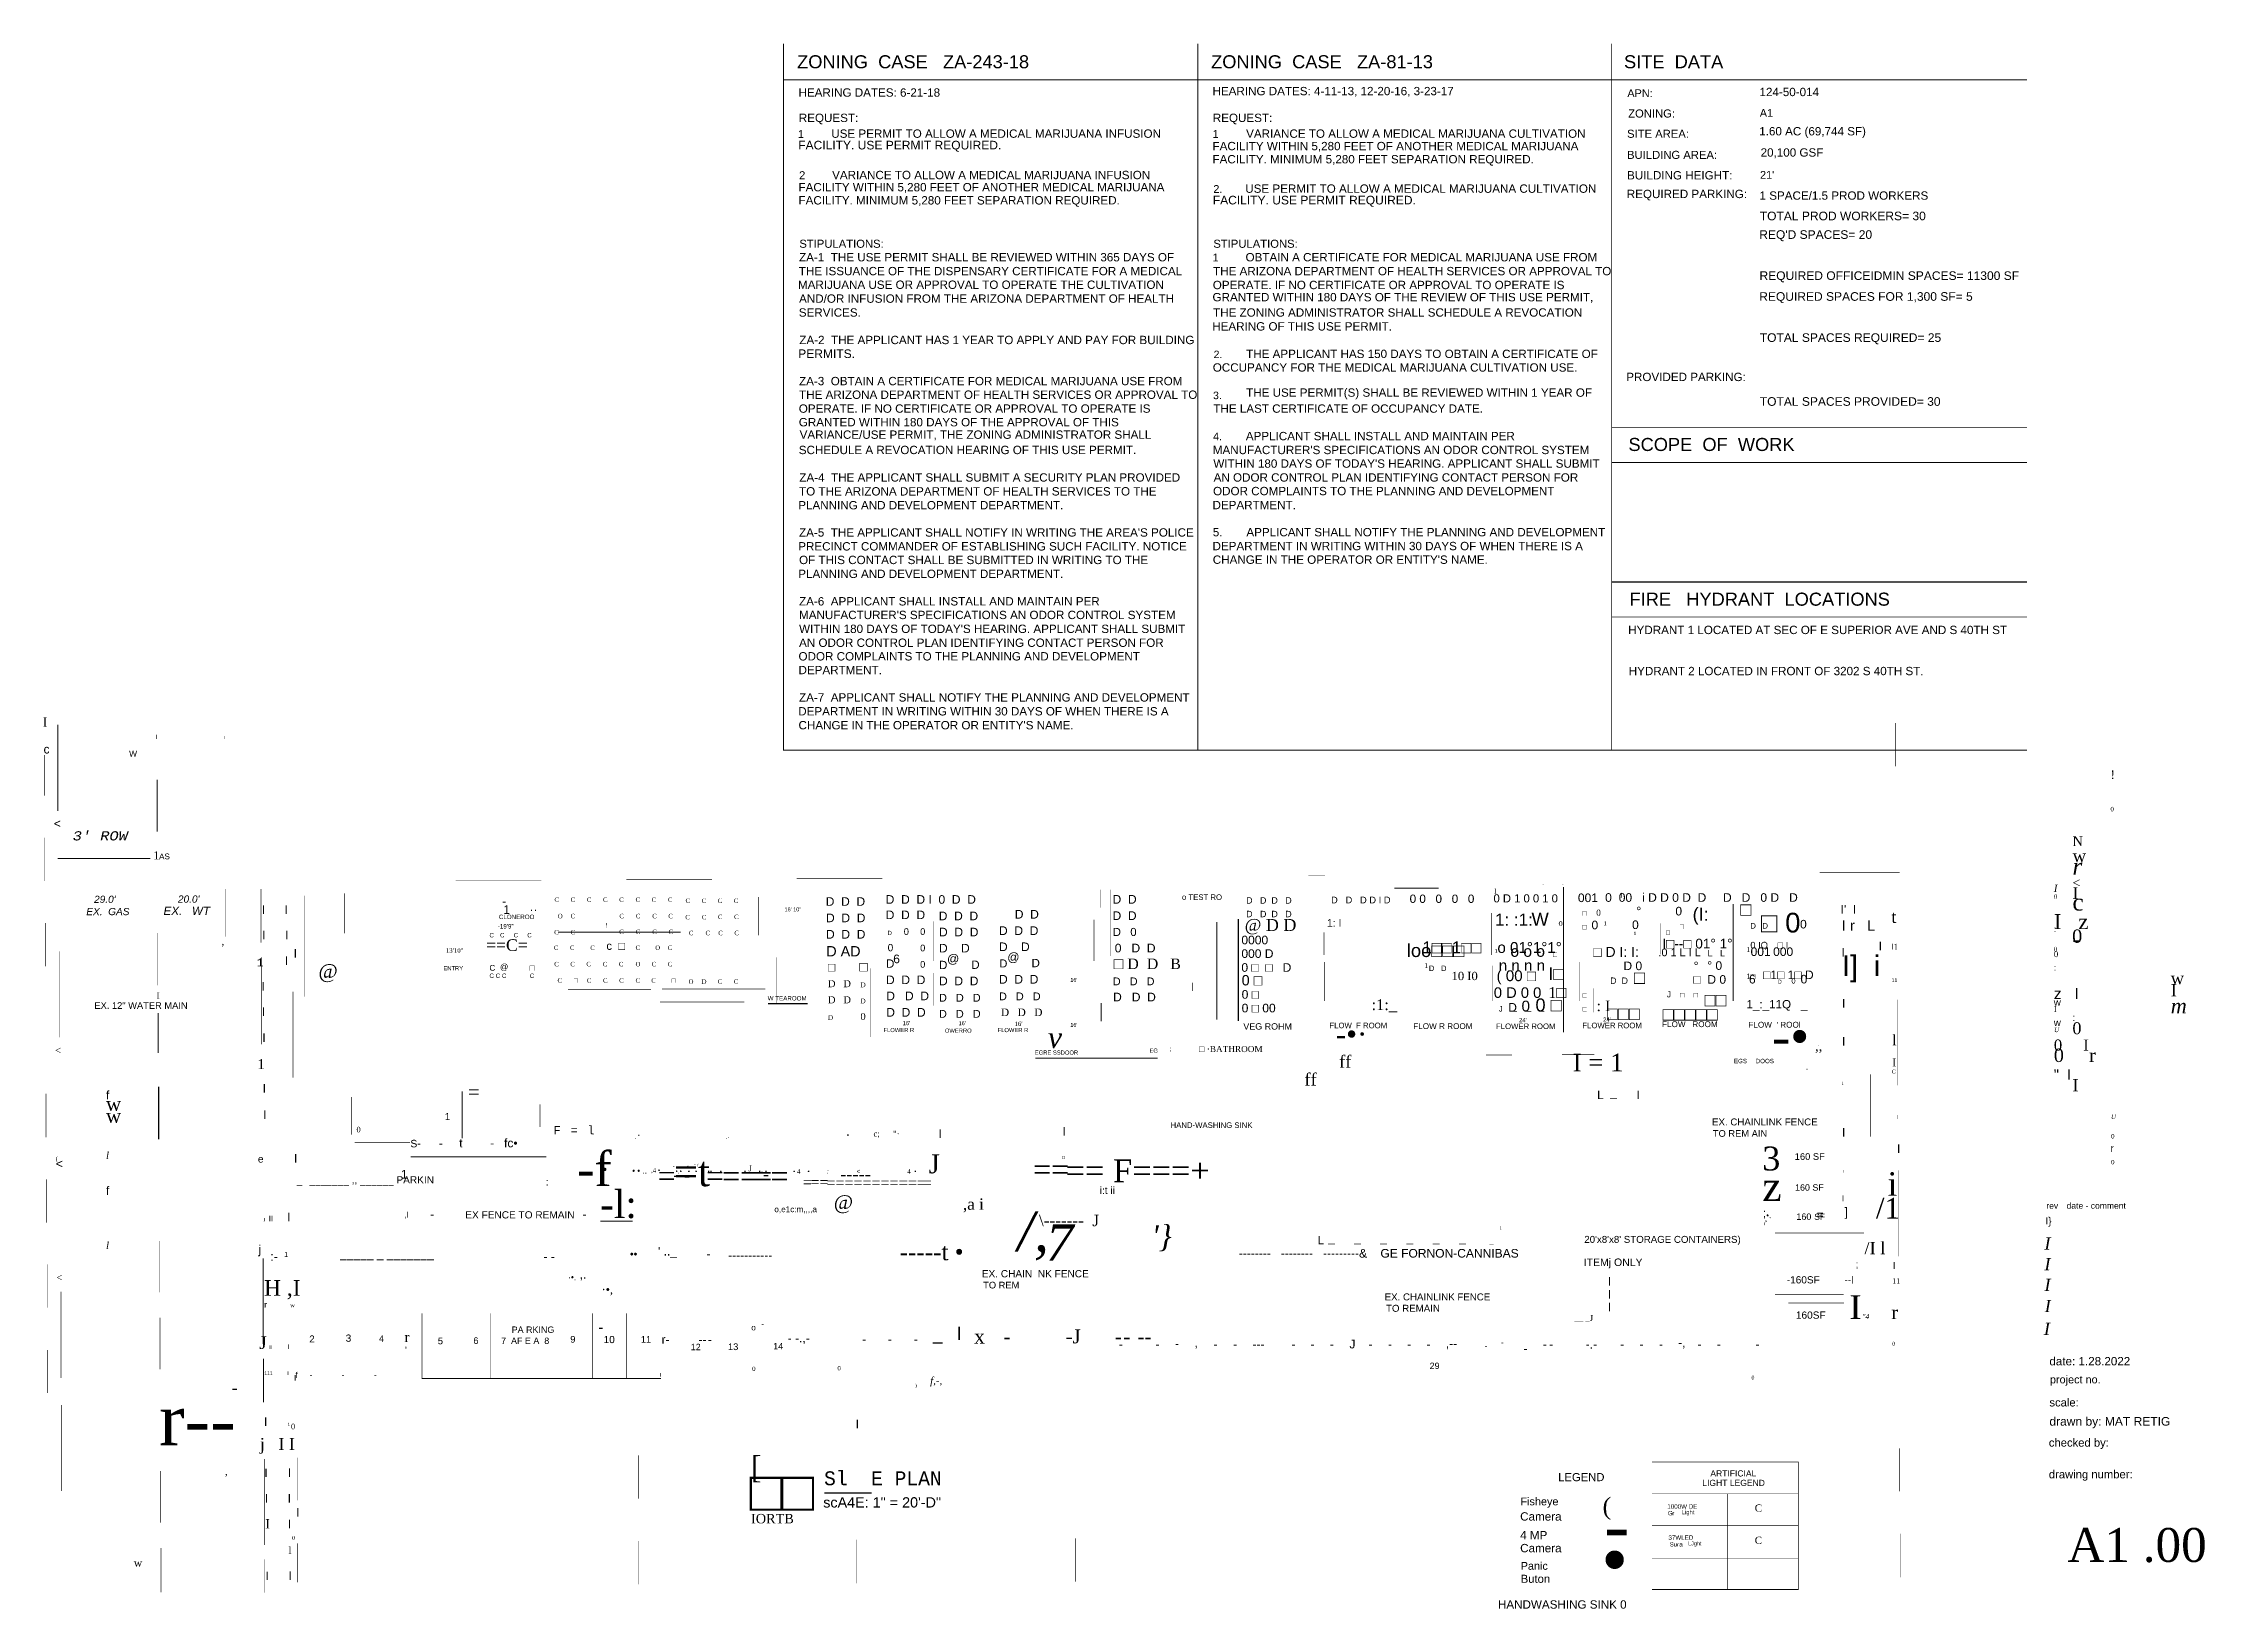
# Model space of a CAD drawing. Header units: millimetres. Extents: x 89 to 868, y 26 to 589.
import ezdxf

# ---------------------------------------------------------------- set-up
doc = ezdxf.new("R2010")
doc.units = ezdxf.units.MM
doc.layers.add('P', color=7, linetype='Continuous')
doc.layers.add('T', color=7, linetype='Continuous')

msp = doc.modelspace()

# ---------------------------------------------------------------- texts
at = {"layer": 'T', "attachment_point": 7}
for s, insert, char_height in [('{\\fArial|b0|i0|c0|p18;ZONING  CASE   ZA-243-18}', (360.7, 580.4), 4.7), ('{\\fArial|b0|i0|c0|p18;ZONING  CASE   ZA-81-13}', (509.8, 580.4), 4.7), ('{\\fArial|b0|i0|c0|p18;SITE  DATA}', (658.5, 580.4), 4.7), ('{\\fArial|b0|i0|c0|p18;HEARING DATES: 6-21-18}', (361.2, 570.2), 3), ('{\\fArial|b0|i0|c0|p18;HEARING DATES: 4-11-13, 12-20-16, 3-23-17}', (510.3, 570.2), 3), ('{\\fArial|b0|i0|c0|p18;APN:}', (659.7, 570.1), 2.8), ('{\\fArial|b0|i0|c0|p18;124-50-014}', (707.3, 570.4), 3), ('{\\fArial|b0|i0|c0|p18;REQUEST:}', (361.3, 560.3), 3), ('{\\fArial|b0|i0|c0|p18;REQUEST:}', (510.4, 560.3), 3), ('{\\fArial|b0|i0|c0|p18;ZONING:}', (660, 562.7), 2.9), ('{\\fArial|b0|i0|c0|p18;A1}', (707.4, 563), 2.8), ('{\\fArial|b0|i0|c0|p18;1}', (361, 555.4), 2.8), ('{\\fArial|b0|i0|c0|p18;FACILITY. USE PERMIT REQUIRED.}', (361.1, 550.4), 3.1), ('{\\fArial|b0|i0|c0|p18;USE PERMIT TO ALLOW A MEDICAL MARIJUANA INFUSION}', (373, 555.4), 3), ('{\\fArial|b0|i0|c0|p18;1}', (510.3, 555.4), 2.8), ('{\\fArial|b0|i0|c0|p18;FACILITY WITHIN 5,280 FEET OF ANOTHER MEDICAL MARIJUANA}', (510.3, 550.4), 3), ('{\\fArial|b0|i0|c0|p18;VARIANCE TO ALLOW A MEDICAL MARIJUANA CULTIVATION}', (522.4, 555.4), 3), ('{\\fArial|b0|i0|c0|p18;SITE AREA:}', (659.6, 555.4), 2.9), ('{\\fArial|b0|i0|c0|p18;1.60 AC (69,744 SF)}', (707.2, 555.4), 3), ('{\\fArial|b0|i0|c0|p18;FACILITY. MINIMUM 5,280 FEET SEPARATION REQUIRED.}', (510.3, 545.4), 3), ('{\\fArial|b0|i0|c0|p18;BUILDING AREA:}', (659.6, 547.8), 2.9), ('{\\fArial|b0|i0|c0|p18;20,100 GSF}', (707.7, 548.1), 3), ('{\\fArial|b0|i0|c0|p18;FACILITY WITHIN 5,280 FEET OF ANOTHER MEDICAL MARIJUANA}', (361.2, 535.6), 3), ('{\\fArial|b0|i0|c0|p18;2}', (361.4, 540.5), 2.9), ('{\\fArial|b0|i0|c0|p18;VARIANCE TO ALLOW A MEDICAL MARIJUANA INFUSION}', (373.3, 540.5), 3), ('{\\fArial|b0|i0|c0|p18;2.}', (510.6, 535.6), 2.8), ('{\\fArial|b0|i0|c0|p18;USE PERMIT TO ALLOW A MEDICAL MARIJUANA CULTIVATION}', (522.1, 535.6), 3), ('{\\fArial|b0|i0|c0|p18;BUILDING HEIGHT:}', (659.6, 540.4), 3), ("{\\fArial|b0|i0|c0|p18;21'}", (707.5, 540.7), 2.8), ('{\\fArial|b0|i0|c0|p18;FACILITY. MINIMUM 5,280 FEET SEPARATION REQUIRED.}', (361.2, 530.6), 3), ('{\\fArial|b0|i0|c0|p18;FACILITY. USE PERMIT REQUIRED.}', (510.4, 530.6), 3.1), ('{\\fArial|b0|i0|c0|p18;REQUIRED PARKING:}', (659.5, 532.9), 3), ('{\\fArial|b0|i0|c0|p18;1 SPACE/1.5 PROD WORKERS}', (707.3, 533.1), 3), ('{\\fArial|b0|i0|c0|p18;TOTAL PROD WORKERS= 30}', (707.4, 525.7), 3.1), ("{\\fArial|b0|i0|c0|p18;REQ'D SPACES= 20}", (707.2, 518.2), 3.1), ('{\\fArial|b0|i0|c0|p18;ZA-1  THE USE PERMIT SHALL BE REVIEWED WITHIN 365 DAYS OF}', (361.4, 510.9), 3), ('{\\fArial|b0|i0|c0|p18;STIPULATIONS:}', (361.5, 515.8), 2.9), ('{\\fArial|b0|i0|c0|p18;STIPULATIONS:}', (510.6, 515.8), 2.9), ('{\\fArial|b0|i0|c0|p18;OBTAIN A CERTIFICATE FOR MEDICAL MARIJUANA USE FROM}', (522.2, 510.9), 3), ('{\\fArial|b0|i0|c0|p18;THE ISSUANCE OF THE DISPENSARY CERTIFICATE FOR A MEDICAL}', (361.3, 505.9), 3), ('{\\fArial|b0|i0|c0|p18;THE ARIZONA DEPARTMENT OF HEALTH SERVICES OR APPROVAL TO}', (510.5, 505.9), 3), ('{\\fArial|b0|i0|c0|p18;1}', (510.3, 510.9), 2.8), ('{\\fArial|b0|i0|c0|p18;REQUIRED OFFICEIDMIN SPACES= 11300 SF}', (707.3, 503.4), 3.1), ('{\\fArial|b0|i0|c0|p18;MARIJUANA USE OR APPROVAL TO OPERATE THE CULTIVATION}', (361, 501), 3), ('{\\fArial|b0|i0|c0|p18;AND/OR INFUSION FROM THE ARIZONA DEPARTMENT OF HEALTH}', (361.4, 496), 3), ('{\\fArial|b0|i0|c0|p18;GRANTED WITHIN 180 DAYS OF THE REVIEW OF THIS USE PERMIT,}', (510.3, 496), 3), ('{\\fArial|b0|i0|c0|p18;OPERATE. IF NO CERTIFICATE OR APPROVAL TO OPERATE IS}', (510.4, 500.9), 3), ('{\\fArial|b0|i0|c0|p18;REQUIRED SPACES FOR 1,300 SF= 5}', (707.2, 495.9), 3.1), ('{\\fArial|b0|i0|c0|p18;SERVICES.}', (361.3, 491), 3), ('{\\fArial|b0|i0|c0|p18;THE ZONING ADMINISTRATOR SHALL SCHEDULE A REVOCATION}', (510.5, 491), 3), ('{\\fArial|b0|i0|c0|p18;ZA-2  THE APPLICANT HAS 1 YEAR TO APPLY AND PAY FOR BUILDING}', (361.5, 481.1), 3), ('{\\fArial|b0|i0|c0|p18;HEARING OF THIS USE PERMIT.}', (510.2, 486), 3), ('{\\fArial|b0|i0|c0|p18;TOTAL SPACES REQUIRED= 25}', (707.4, 481.1), 3.1), ('{\\fArial|b0|i0|c0|p18;PERMITS.}', (361.1, 476.1), 3.1), ('{\\fArial|b0|i0|c0|p18;2.}', (510.7, 476.1), 2.7), ('{\\fArial|b0|i0|c0|p18;THE APPLICANT HAS 150 DAYS TO OBTAIN A CERTIFICATE OF}', (522.4, 476.1), 3), ('{\\fArial|b0|i0|c0|p18;ZA-3  OBTAIN A CERTIFICATE FOR MEDICAL MARIJUANA USE FROM}', (361.4, 466.3), 3), ('{\\fArial|b0|i0|c0|p18;OCCUPANCY FOR THE MEDICAL MARIJUANA CULTIVATION USE.}', (510.4, 471.2), 3), ('{\\fArial|b0|i0|c0|p18;PROVIDED PARKING:}', (659.3, 467.8), 3), ('{\\fArial|b0|i0|c0|p18;THE ARIZONA DEPARTMENT OF HEALTH SERVICES OR APPROVAL TO}', (361.4, 461.4), 3), ('{\\fArial|b0|i0|c0|p18;OPERATE. IF NO CERTIFICATE OR APPROVAL TO OPERATE IS}', (361.3, 456.4), 3), ('{\\fArial|b0|i0|c0|p18;3.}', (510.5, 461.3), 2.7), ('{\\fArial|b0|i0|c0|p18;THE LAST CERTIFICATE OF OCCUPANCY DATE.}', (510.6, 456.4), 3), ('{\\fArial|b0|i0|c0|p18;THE USE PERMIT(S) SHALL BE REVIEWED WITHIN 1 YEAR OF}', (522.4, 461.3), 3), ('{\\fArial|b0|i0|c0|p18;TOTAL SPACES PROVIDED= 30}', (707.4, 458.9), 3.1), ('{\\fArial|b0|i0|c0|p18;GRANTED WITHIN 180 DAYS OF THE APPROVAL OF THIS}', (361.3, 451.5), 3), ('{\\fArial|b0|i0|c0|p18;SCHEDULE A REVOCATION HEARING OF THIS USE PERMIT.}', (361.3, 441.5), 3), ('{\\fArial|b0|i0|c0|p18;VARIANCE/USE PERMIT, THE ZONING ADMINISTRATOR SHALL}', (361.6, 446.5), 3), ('{\\fArial|b0|i0|c0|p18;4.}', (510.5, 446.5), 2.8), ("{\\fArial|b0|i0|c0|p18;MANUFACTURER'S SPECIFICATIONS AN ODOR CONTROL SYSTEM}", (510.4, 441.5), 3), ('{\\fArial|b0|i0|c0|p18;APPLICANT SHALL INSTALL AND MAINTAIN PER}', (522.3, 446.5), 3), ('{\\fArial|b0|i0|c0|p18;SCOPE  OF  WORK}', (660.1, 442.6), 4.7), ("{\\fArial|b0|i0|c0|p18;WITHIN 180 DAYS OF TODAY'S HEARING. APPLICANT SHALL SUBMIT}", (510.6, 436.6), 3), ('{\\fArial|b0|i0|c0|p18;TO THE ARIZONA DEPARTMENT OF HEALTH SERVICES TO THE}', (361.4, 426.6), 3), ('{\\fArial|b0|i0|c0|p18;ZA-4  THE APPLICANT SHALL SUBMIT A SECURITY PLAN PROVIDED}', (361.5, 431.6), 3), ('{\\fArial|b0|i0|c0|p18;ODOR COMPLAINTS TO THE PLANNING AND DEVELOPMENT}', (510.5, 426.7), 3), ('{\\fArial|b0|i0|c0|p18;AN ODOR CONTROL PLAN IDENTIFYING CONTACT PERSON FOR}', (510.7, 431.6), 3), ('{\\fArial|b0|i0|c0|p18;PLANNING AND DEVELOPMENT DEPARTMENT.}', (361.1, 421.6), 3), ('{\\fArial|b0|i0|c0|p18;DEPARTMENT.}', (510.3, 421.7), 3), ("{\\fArial|b0|i0|c0|p18;ZA-5  THE APPLICANT SHALL NOTIFY IN WRITING THE AREA'S POLICE}", (361.4, 411.8), 3), ('{\\fArial|b0|i0|c0|p18;5.}', (510.4, 411.9), 3), ('{\\fArial|b0|i0|c0|p18;APPLICANT SHALL NOTIFY THE PLANNING AND DEVELOPMENT}', (522.5, 411.9), 3), ('{\\fArial|b0|i0|c0|p18;PRECINCT COMMANDER OF ESTABLISHING SUCH FACILITY. NOTICE}', (361.1, 406.8), 3), ('{\\fArial|b0|i0|c0|p18;OF THIS CONTACT SHALL BE SUBMITTED IN WRITING TO THE}', (361.4, 401.9), 3), ("{\\fArial|b0|i0|c0|p18;CHANGE IN THE OPERATOR OR ENTITY'S NAME.}", (510.4, 402), 3), ('{\\fArial|b0|i0|c0|p18;DEPARTMENT IN WRITING WITHIN 30 DAYS OF WHEN THERE IS A}', (510.3, 406.9), 3), ('{\\fArial|b0|i0|c0|p18;PLANNING AND DEVELOPMENT DEPARTMENT.}', (361.1, 396.9), 3), ('{\\fArial|b0|i0|c0|p18;ZA-6  APPLICANT SHALL INSTALL AND MAINTAIN PER}', (361.4, 387), 3), ('{\\fArial|b0|i0|c0|p18;FIRE   HYDRANT  LOCATIONS}', (660.5, 386.9), 4.7), ("{\\fArial|b0|i0|c0|p18;MANUFACTURER'S SPECIFICATIONS AN ODOR CONTROL SYSTEM}", (361.4, 382.1), 3), ('{\\fArial|b0|i0|c0|p18;AN ODOR CONTROL PLAN IDENTIFYING CONTACT PERSON FOR}', (361.4, 372.1), 3), ("{\\fArial|b0|i0|c0|p18;WITHIN 180 DAYS OF TODAY'S HEARING. APPLICANT SHALL SUBMIT}", (361.4, 377.1), 3), ('{\\fArial|b0|i0|c0|p18;HYDRANT 1 LOCATED AT SEC OF E SUPERIOR AVE AND S 40TH ST}', (660, 376.7), 3), ('{\\fArial|b0|i0|c0|p18;ODOR COMPLAINTS TO THE PLANNING AND DEVELOPMENT}', (361.2, 367.2), 3), ('{\\fArial|b0|i0|c0|p18;DEPARTMENT.}', (361.2, 362.3), 3), ('{\\fArial|b0|i0|c0|p18;HYDRANT 2 LOCATED IN FRONT OF 3202 S 40TH ST.}', (660.2, 361.9), 3), ('{\\fArial|b0|i0|c0|p18;DEPARTMENT IN WRITING WITHIN 30 DAYS OF WHEN THERE IS A}', (361.1, 347.4), 3), ('{\\fArial|b0|i0|c0|p18;ZA-7  APPLICANT SHALL NOTIFY THE PLANNING AND DEVELOPMENT}', (361.4, 352.4), 3), ('{\\fTimes New Roman|b0|i0|c0|p18;I}', (89, 343.4), 3.4), ("{\\fArial|b0|i0|c0|p18;CHANGE IN THE OPERATOR OR ENTITY'S NAME.}", (361.2, 342.4), 3), ('{\\fArial|b0|i0|c0|p18;c}', (89.3, 333.7), 3.1), ('{\\fArial|b0|i0|c0|p18;W}', (120.1, 332.6), 2.2), ('{\\fArial|b0|i0|c0|p18;I}', (129.6, 339), 1.5), ('{\\fArial|b0|i0|c0|p18;I}', (154.3, 339), 1), ('{\\fArial|b0|i0|c0|p18;!}', (833.9, 324.6), 3.1), ('{\\fTimes New Roman|b0|i0|c0|p18;0}', (833.7, 312.9), 1.6), ('{\\fArial|b0|i0|c0|p18;<}', (93, 307), 3.1), ("{\\fCourier New|b0|i1|c0|p18;3' ROW}", (99.8, 302.4), 3.3), ('{\\fTimes New Roman|b0|i0|c0|p18;N}', (820, 300.4), 3.5), ('{\\fTimes New Roman|b0|i0|c0|p18;1}', (128.8, 295.6), 2.9), ('{\\fArial|b0|i0|c0|p18;AS}', (130.9, 295.6), 2.1), ('{\\fTimes New Roman|b0|i0|c0|p18;w}', (820.1, 294.6), 4.4), ('{\\fTimes New Roman|b0|i0|c0|p18;<}', (820, 285.5), 3.4), ('{\\fTimes New Roman|b0|i1|c0|p18;r}', (820, 290.1), 6), ("{\\fArial|b0|i1|c0|p18;29.0'}", (107.5, 279.9), 2.6), ("{\\fArial|b0|i1|c0|p18;20.0'}", (137.7, 280), 2.6), ('{\\fArial|b0|i0|c0|p18;-}', (254.5, 279), 3.1), ('{\\fTimes New Roman|b0|i0|c0|p18;C}', (273.3, 280.3), 1.6), ('{\\fTimes New Roman|b0|i0|c0|p18;C}', (279.1, 280.3), 1.6), ('{\\fTimes New Roman|b0|i0|c0|p18;C}', (285, 280.3), 1.6), ('{\\fTimes New Roman|b0|i0|c0|p18;C}', (290.8, 280.3), 1.6), ('{\\fTimes New Roman|b0|i0|c0|p18;C}', (296.6, 280.3), 1.6), ('{\\fTimes New Roman|b0|i0|c0|p18;C}', (302.5, 280.3), 1.6), ('{\\fTimes New Roman|b0|i0|c0|p18;C}', (308.3, 280.3), 1.6), ('{\\fTimes New Roman|b0|i0|c0|p18;C}', (314.2, 280.3), 1.6), ('{\\fTimes New Roman|b0|i0|c0|p18;C}', (320.5, 279.9), 1.6), ('{\\fTimes New Roman|b0|i0|c0|p18;C}', (326.3, 279.9), 1.6), ('{\\fTimes New Roman|b0|i0|c0|p18;C}', (332.1, 279.9), 1.6), ('{\\fTimes New Roman|b0|i0|c0|p18;C}', (337.9, 279.9), 1.6), ('{\\fArial|b0|i0|c0|p18;D  D  D}', (371, 278.9), 3.1), ('{\\fArial|b0|i0|c0|p18;D  D  D I  0  D  D}', (392.6, 279.6), 3.1), ('{\\fArial|b0|i0|c0|p18;D  D}', (474.3, 279.7), 3.1), ('{\\fArial|b0|i0|c0|p18;o TEST RO}', (499.3, 281), 2), ('{\\fArial|b0|i0|c0|p18;D   D  D   D}', (522.4, 279.7), 2.3), ('{\\fArial|b0|i0|c0|p18;D   D   D D I D}', (553, 279.8), 2.4), ('{\\fArial|b0|i0|c0|p18;0 0   0   0   0}', (581.3, 279.9), 3), ('{\\fArial|b0|i0|c0|p18;0 D 1 0 0 1 0}', (611.5, 280.1), 2.9), ('{\\fTimes New Roman|b0|i0|c0|p18;I}', (611.7, 283.3), 1.8), ('{\\fTimes New Roman|b0|i0|c0|p18;-}', (629.1, 286.2), 1), ('{\\fTimes New Roman|b0|i0|c0|p18;-}', (636.2, 286.2), 1), ('{\\fArial|b0|i0|c0|p18;001}', (641.9, 280.2), 3.1), ('{\\fArial|b0|i0|c0|p18;0}', (651.7, 280.3), 3.1), ('{\\fArial|b0|i0|c0|p18;00   i D D 0 D  D     D   D   0 D   D}', (656.6, 280.3), 3.1), ('{\\fTimes New Roman|b0|i0|c0|p18;1}', (656.8, 281.8), 1.8), ('{\\fTimes New Roman|b0|i1|c0|p18;I}', (813.3, 283.9), 2.6), ('{\\fTimes New Roman|b0|i0|c0|p18;0}', (813.3, 281.4), 1.6), ('{\\fTimes New Roman|b0|i0|c0|p18;I}', (820, 281.4), 4.2), ('{\\fTimes New Roman|b0|i0|c0|p18;c}', (820, 277.1), 6), ('{\\fArial|b0|i1|c0|p18;EX.  GAS}', (104.7, 275.5), 2.6), ('{\\fArial|b0|i1|c0|p18;EX.   WT}', (132.5, 275.6), 3), ('{\\fArial|b0|i0|c0|p18;I}', (167.9, 276), 3.1), ('{\\fArial|b0|i0|c0|p18;I}', (176.1, 276), 3.1), ('{\\fArial|b0|i0|c0|p18;CLONEROO}', (253.3, 274.1), 1.6), ('{\\fArial|b0|i0|c0|p18;1}', (254.9, 276), 3.1), ('{\\fArial|b0|i0|c0|p18;··}', (264.3, 276), 3.1), ('{\\fTimes New Roman|b0|i0|c0|p18;O}', (274.5, 274.4), 1.6), ('{\\fTimes New Roman|b0|i0|c0|p18;C}', (279.1, 274.4), 1.6), ('{\\fTimes New Roman|b0|i0|c0|p18;!}', (291.6, 271.1), 1.6), ('{\\fTimes New Roman|b0|i0|c0|p18;C}', (296.7, 274.4), 1.6), ('{\\fTimes New Roman|b0|i0|c0|p18;C}', (302.6, 274.4), 1.6), ('{\\fTimes New Roman|b0|i0|c0|p18;C}', (308.5, 274.4), 1.6), ('{\\fTimes New Roman|b0|i0|c0|p18;C}', (314.3, 274.4), 1.6), ('{\\fTimes New Roman|b0|i0|c0|p18;C}', (320.4, 274), 1.6), ('{\\fTimes New Roman|b0|i0|c0|p18;C}', (326.4, 274), 1.6), ('{\\fTimes New Roman|b0|i0|c0|p18;C}', (332.2, 274.1), 1.6), ('{\\fTimes New Roman|b0|i0|c0|p18;C}', (338, 274.1), 1.6), ("{\\fArial|b0|i0|c0|p18;16' 10''}", (356.2, 276.9), 1.4), ('{\\fArial|b0|i0|c0|p18;D  D  D}', (371.1, 273), 3.1), ('{\\fArial|b0|i0|c0|p18;D  D  D}', (392.6, 274.1), 3.1), ('{\\fArial|b0|i0|c0|p18;D  D  D}', (411.7, 273.7), 3.1), ('{\\fArial|b0|i0|c0|p18;D  D}', (439.1, 274.3), 3.1), ('{\\fArial|b0|i0|c0|p18;D  D}', (474.3, 273.8), 3.1), ('{\\fTimes New Roman|b0|i0|c0|p18;@ D D}', (521.9, 268.6), 4.3), ('{\\fArial|b0|i0|c0|p18;D   D  D   D}', (522.4, 274.8), 2.3), ('{\\fArial|b0|i0|c0|p18;1: I}', (551.5, 271.4), 2.7), ('{\\fArial|b0|i0|c0|p18;1: :1:}', (612, 271.7), 4.4), ('{\\fArial|b0|i0|c0|p18;W}', (625.2, 271.7), 4.7), ('{\\fArial|b0|i0|c0|p18;o}', (634.9, 271.7), 2), ('{\\fArial|b0|i0|c0|p18;□}', (643.5, 275.3), 1.8), ('{\\fArial|b0|i0|c0|p18;0}', (646.8, 270.4), 3.1), ('{\\fTimes New Roman|b0|i0|c0|p18;0}', (648.5, 275.3), 2.2), ('{\\fArial|b0|i0|c0|p18;1}', (651.2, 271.9), 1.4), ('{\\fArial|b0|i0|c0|p18;0}', (661.4, 270.5), 3.1), ('{\\fArial|b0|i0|c0|p18;°}', (662.9, 275.3), 3.3), ('{\\fArial|b0|i0|c0|p18;0}', (677, 275.4), 3.1), ('{\\fArial|b0|i0|c0|p18;(I:}', (683.2, 272.1), 4.7), ('{\\fArial|b0|i0|c0|p18;□}', (700.4, 275.3), 4.7), ('{\\fArial|b0|i0|c0|p18;D   D}', (704, 270.7), 2), ('{\\fArial|b0|i0|c0|p18;□ 0}', (707.8, 269.2), 7.1), ('{\\fArial|b0|i0|c0|p18;0}', (721.9, 270.7), 3.1), ("{\\fArial|b0|i0|c0|p18;I'  I}", (736.5, 276.1), 3.1), ('{\\fArial|b0|i0|c0|p18;I r   L}', (736.9, 269.9), 3.8), ('{\\fTimes New Roman|b0|i0|c0|p18;t}', (754.8, 272.7), 4.3), ('{\\fTimes New Roman|b0|i0|c0|p18;I   z}', (813.3, 270.5), 5.4), ('{\\fTimes New Roman|b0|i1|c0|p18;,}', (153.4, 264.2), 2.6), ('{\\fArial|b0|i0|c0|p18;I}', (168, 266.8), 3.1), ('{\\fArial|b0|i0|c0|p18;I}', (176.3, 266.8), 3.1), ('{\\fTimes New Roman|b0|i0|c0|p18;==C=}', (248.7, 262.6), 4.2), ('{\\fArial|b0|i0|c0|p18;C}', (249.9, 267.5), 1.6), ('{\\fArial|b0|i0|c0|p18;-19\'9"}', (252.9, 270.7), 1.6), ('{\\fArial|b0|i0|c0|p18;C}', (253.7, 267.5), 1.6), ('{\\fArial|b0|i0|c0|p18;C}', (258.6, 267.5), 1.6), ('{\\fArial|b0|i0|c0|p18;C}', (263.5, 267.5), 1.6), ('{\\fTimes New Roman|b0|i0|c0|p18;C}', (273.2, 268.6), 1.6), ('{\\fTimes New Roman|b0|i0|c0|p18;C}', (279.1, 268.6), 1.6), ('{\\fArial|b0|i0|c0|p18;c  □}', (292, 263), 2.9), ('{\\fTimes New Roman|b0|i0|c0|p18;C}', (296.6, 268.7), 1.6), ('{\\fTimes New Roman|b0|i0|c0|p18;C}', (302.6, 268.7), 1.6), ('{\\fTimes New Roman|b0|i0|c0|p18;C}', (308.5, 268.7), 1.6), ('{\\fTimes New Roman|b0|i0|c0|p18;C}', (314.4, 268.7), 1.6), ('{\\fTimes New Roman|b0|i0|c0|p18;C}', (321.7, 268.3), 1.6), ('{\\fTimes New Roman|b0|i0|c0|p18;C}', (327.7, 268.3), 1.6), ('{\\fTimes New Roman|b0|i0|c0|p18;C}', (332.3, 268.3), 1.6), ('{\\fTimes New Roman|b0|i0|c0|p18;C}', (338.1, 268.3), 1.6), ('{\\fArial|b0|i0|c0|p18;D  D  D}', (371.1, 267.1), 3.1), ('{\\fArial|b0|i0|c0|p18;0}', (393.3, 262.5), 2.6), ('{\\fArial|b0|i0|c0|p18;D}', (393.3, 268.4), 1.5), ('{\\fArial|b0|i0|c0|p18;0}', (399.1, 268.4), 2.4), ('{\\fArial|b0|i0|c0|p18;0}', (405, 268.4), 2.4), ('{\\fArial|b0|i0|c0|p18;0}', (405, 262.5), 2.4), ('{\\fArial|b0|i0|c0|p18;D  D  D}', (411.8, 267.9), 3.1), ('{\\fArial|b0|i0|c0|p18;D    D}', (411.8, 262.1), 3.1), ('{\\fArial|b0|i0|c0|p18;D  D  D}', (433.4, 268.4), 3.1), ('{\\fArial|b0|i0|c0|p18;D    D}', (433.4, 262.6), 3.1), ('{\\fArial|b0|i0|c0|p18;D   0}', (474.4, 268), 2.9), ('{\\fArial|b0|i0|c0|p18;0   D  D}', (475.1, 262.1), 3.1), ('{\\fArial|b0|i0|c0|p18;0000}', (520.7, 265), 3.1), ('{\\fArial|b0|i0|c0|p18;loo□□□}', (580.3, 260.4), 4.7), ('{\\fArial|b0|i0|c0|p18;1□□1□□}', (585.9, 261.8), 4.3), ('{\\fArial|b0|i0|c0|p18;o 01°1°1°}', (612.9, 261.9), 3.9), ('{\\fArial|b0|i0|c0|p18;□}', (643.5, 270.4), 1.8), ('{\\fArial|b0|i0|c0|p18;1}', (662, 268.5), 1.1), ('{\\fArial|b0|i0|c0|p18;I□--□ 01° 1°}', (672.3, 263.5), 3.5), ('{\\fArial|b0|i0|c0|p18;□}', (673.6, 268.5), 1.7), ('{\\fArial|b0|i0|c0|p18;□}', (678.6, 270.5), 1.8), ('{\\fArial|b0|i0|c0|p18;0 IO}', (704, 263.5), 2.4), ('{\\fArial|b0|i0|c0|p18;□ I}', (713.8, 263.5), 2.4), ('{\\fArial|b0|i0|c0|p18;I}', (750.2, 262.9), 3.1), ('{\\fTimes New Roman|b0|i0|c0|p18;l1}', (754.8, 263.2), 2), ('{\\fArial|b0|i0|c0|p18;:}', (813.3, 269.5), 2.1), ('{\\fTimes New Roman|b0|i0|c0|p18;0}', (819.9, 265.5), 4.8), ('{\\fTimes New Roman|b0|i0|c0|p18;-}', (820, 264), 6), ('{\\fLucida Console|b0|i0|c0|p18;1}', (166.1, 257.1), 2.9), ('{\\fArial|b0|i0|c0|p18;I}', (176.2, 257.6), 3.1), ('{\\fArial|b0|i0|c0|p18;I}', (179.4, 260.2), 3.1), ('{\\fTimes New Roman|b0|i0|c0|p18;@}', (188.3, 251.4), 5), ('{\\fArial|b0|i0|c0|p18;ENTRY}', (233.3, 255.7), 1.5), ('{\\fTimes New Roman|b0|i0|c0|p18;13\'10"}', (234.2, 262), 1.6), ('{\\fArial|b0|i0|c0|p18;C}', (249.9, 255.5), 2.1), ('{\\fArial|b0|i0|c0|p18;@}', (253.7, 255.5), 2.1), ('{\\fArial|b0|i0|c0|p18;□}', (264.4, 255.5), 2.1), ('{\\fTimes New Roman|b0|i0|c0|p18;C}', (273.1, 263), 1.6), ('{\\fTimes New Roman|b0|i0|c0|p18;C}', (273.2, 257.1), 1.6), ('{\\fTimes New Roman|b0|i0|c0|p18;C}', (278.9, 263), 1.6), ('{\\fTimes New Roman|b0|i0|c0|p18;C}', (279, 257.1), 1.6), ('{\\fTimes New Roman|b0|i0|c0|p18;C}', (284.8, 257.1), 1.6), ('{\\fTimes New Roman|b0|i0|c0|p18;C}', (286.2, 263), 1.6), ('{\\fTimes New Roman|b0|i0|c0|p18;C}', (290.7, 257.1), 1.6), ('{\\fTimes New Roman|b0|i0|c0|p18;C}', (296.5, 257.1), 1.6), ('{\\fTimes New Roman|b0|i0|c0|p18;C}', (302.5, 263), 1.6), ('{\\fTimes New Roman|b0|i0|c0|p18;O}', (302.5, 257.1), 1.6), ('{\\fTimes New Roman|b0|i0|c0|p18;C}', (308.3, 257.1), 1.6), ('{\\fTimes New Roman|b0|i0|c0|p18;O}', (309.6, 263), 1.6), ('{\\fTimes New Roman|b0|i0|c0|p18;C}', (314.1, 263), 1.6), ('{\\fTimes New Roman|b0|i0|c0|p18;C}', (314.1, 257.1), 1.6), ('{\\fArial|b0|i0|c0|p18;D AD}', (371.2, 260.7), 3.7), ('{\\fTimes New Roman|b0|i0|c0|p18;□}', (371.8, 255.3), 2.9), ('{\\fTimes New Roman|b0|i0|c0|p18;□}', (383.1, 255.3), 3.3), ('{\\fArial|b0|i0|c0|p18;D}', (392.7, 256.6), 3), ('{\\fArial|b0|i0|c0|p18;6}', (395.3, 258.2), 3.1), ('{\\fArial|b0|i0|c0|p18;0}', (405, 256.6), 2.4), ('{\\fArial|b0|i0|c0|p18;D}', (411.8, 256.1), 3), ('{\\fArial|b0|i0|c0|p18;@}', (414.7, 257.7), 3.1), ('{\\fArial|b0|i0|c0|p18;D}', (423.4, 256.2), 3), ('{\\fArial|b0|i0|c0|p18;D}', (433.5, 256.7), 2.9), ('{\\fArial|b0|i0|c0|p18;@}', (436.4, 258.3), 3.1), ('{\\fArial|b0|i0|c0|p18;D}', (445.1, 256.8), 3), ('{\\fTimes New Roman|b0|i0|c0|p18;□ D  D   B}', (474.7, 256.1), 3.8), ('{\\fArial|b0|i0|c0|p18;000 D}', (520.7, 260.1), 3.1), ('{\\fArial|b0|i0|c0|p18;0 □  □   D}', (520.7, 255.1), 3.1), ('{\\fTimes New Roman|b0|i0|c0|p18;1}', (586.6, 256.5), 1.8), ('{\\fArial|b0|i0|c0|p18;D   D}', (588.2, 255.4), 2), ('{\\fArial|b0|i0|c0|p18;1}', (612, 262), 1.3), ('{\\fArial|b0|i0|c0|p18;n n n n}', (613.4, 255.5), 3.9), ('{\\fArial|b0|i0|c0|p18;o o o}', (617.6, 260.5), 4), ('{\\fArial|b0|i0|c0|p18;□}', (632.9, 260.5), 1.8), ('{\\fArial|b0|i0|c0|p18;□ D I: I:}', (647.4, 260.5), 3.6), ('{\\fArial|b0|i0|c0|p18;D 0}', (658.3, 255.7), 3.1), ('{\\fArial|b0|i0|c0|p18;.0 1 L I L}', (670.9, 260.7), 2.8), ('{\\fArial|b0|i0|c0|p18;°}', (683.6, 255.7), 3.1), ('{\\fArial|b0|i0|c0|p18;° 0}', (688.5, 255.8), 3.1), ('{\\fArial|b0|i0|c0|p18;L   L}', (688.6, 260.7), 2.3), ('{\\fTimes New Roman|b0|i0|c0|p18;1}', (702.5, 262.3), 1.8), ('{\\fArial|b0|i0|c0|p18;001}', (704.1, 260.8), 3.1), ('{\\fArial|b0|i0|c0|p18;000}', (712.2, 260.8), 3.1), ('{\\fArial|b0|i0|c0|p18;I}', (736.8, 260.6), 3.1), ('{\\fArial|b0|i0|c0|p18;I]  i}', (737, 251.4), 7.4), ('{\\fTimes New Roman|b0|i0|c0|p18;0}', (813.3, 262.5), 1.6), ('{\\fTimes New Roman|b0|i0|c0|p18;0}', (813.3, 260.4), 2.1), ('{\\fArial|b0|i0|c0|p18;:}', (813.3, 255.6), 2.1), ('{\\fArial|b0|i0|c0|p18;I}', (167.8, 248.4), 3.1), ('{\\fArial|b0|i0|c0|p18;C C C}', (249.9, 252.9), 1.6), ('{\\fArial|b0|i0|c0|p18;C}', (264.4, 252.9), 1.6), ('{\\fTimes New Roman|b0|i0|c0|p18;C}', (274.4, 251.2), 1.6), ('{\\fTimes New Roman|b0|i0|c0|p18;□}', (280.3, 251.2), 1.6), ('{\\fTimes New Roman|b0|i0|c0|p18;C}', (285, 251.2), 1.6), ('{\\fTimes New Roman|b0|i0|c0|p18;C}', (290.8, 251.2), 1.6), ('{\\fTimes New Roman|b0|i0|c0|p18;C}', (296.6, 251.2), 1.6), ('{\\fTimes New Roman|b0|i0|c0|p18;C}', (302.5, 251.2), 1.6), ('{\\fTimes New Roman|b0|i0|c0|p18;C}', (308.2, 251.2), 1.6), ('{\\fTimes New Roman|b0|i0|c0|p18;□}', (315.5, 251.2), 1.6), ('{\\fTimes New Roman|b0|i0|c0|p18;O}', (321.6, 250.8), 1.6), ('{\\fTimes New Roman|b0|i0|c0|p18;D}', (326.3, 250.8), 1.6), ('{\\fTimes New Roman|b0|i0|c0|p18;C}', (332.1, 250.8), 1.6), ('{\\fTimes New Roman|b0|i0|c0|p18;C}', (337.9, 250.8), 1.6), ('{\\fTimes New Roman|b0|i0|c0|p18;D   D}', (371.8, 249.6), 2.5), ('{\\fTimes New Roman|b0|i0|c0|p18;D}', (383.5, 249.6), 1.7), ('{\\fArial|b0|i0|c0|p18;D  D  D}', (392.7, 250.7), 3.1), ('{\\fArial|b0|i0|c0|p18;D  D  D}', (411.8, 250.3), 3.1), ('{\\fArial|b0|i0|c0|p18;D  D  D}', (433.4, 250.9), 3.1), ("{\\fArial|b0|i0|c0|p18;16'}", (459.1, 251.5), 1.4), ('{\\fArial|b0|i0|c0|p18;D   D   D}', (474.4, 250.3), 2.8), ('{\\fArial|b0|i0|c0|p18;0 □}', (520.8, 250.2), 3.7), ('{\\fTimes New Roman|b0|i0|c0|p18;10 I0}', (596.4, 252.1), 3), ('{\\fArial|b0|i0|c0|p18;0 D 0 0}', (611.6, 245.7), 3.8), ('{\\fArial|b0|i0|c0|p18;( 00 □}', (612.6, 250.6), 3.9), ('{\\fTimes New Roman|b0|i0|c0|p18;1□}', (631.2, 245.7), 3.9), ('{\\fArial|b0|i0|c0|p18;I□}', (631.2, 252.2), 4.6), ('{\\fArial|b0|i0|c0|p18;D  D}', (653.5, 250.8), 2.3), ('{\\fArial|b0|i0|c0|p18;□}', (662.1, 250.8), 4.7), ('{\\fArial|b0|i0|c0|p18;□  D 0}', (683.5, 250.8), 3.1), ('{\\fArial|b0|i0|c0|p18;1□}', (702.6, 252.5), 2), ('{\\fArial|b0|i0|c0|p18;6}', (703.5, 250.9), 3.1), ('{\\fArial|b0|i0|c0|p18;□1□ 1□ D}', (708.6, 252.5), 3.1), ('{\\fArial|b0|i0|c0|p18;D}', (713.9, 250.9), 1.4), ('{\\fArial|b0|i0|c0|p18;0}', (718.8, 250.9), 1.9), ('{\\fArial|b0|i0|c0|p18;0}', (722.1, 250.9), 3.1), ('{\\fArial|b0|i0|c0|p18;11}', (754.9, 251.5), 1.3), ('{\\fArial|b0|i0|c0|p18;z   I}', (813.3, 245.3), 4), ('{\\fTimes New Roman|b0|i0|c0|p18;w}', (855.4, 250.6), 4.4), ('{\\fTimes New Roman|b0|i0|c0|p18;I}', (855.4, 246.3), 4.4), ('{\\fArial|b0|i0|c0|p18;EX. 12" WATER MAIN}', (107.6, 241.8), 2.4), ('{\\fTimes New Roman|b0|i0|c0|p18;I}', (130, 245.5), 2.1), ('{\\fArial|b0|i0|c0|p18;I}', (167.9, 239.2), 3.1), ('{\\fArial|b0|i0|c0|p18;W TEAROOM}', (350.1, 244.8), 1.6), ('{\\fTimes New Roman|b0|i0|c0|p18;D   D}', (371.8, 243.8), 2.5), ('{\\fTimes New Roman|b0|i0|c0|p18;D}', (383.5, 243.8), 1.7), ('{\\fArial|b0|i0|c0|p18;D   D  D}', (392.8, 244.9), 3.1), ('{\\fArial|b0|i0|c0|p18;D  D  D}', (392.8, 239), 3.1), ('{\\fArial|b0|i0|c0|p18;D   D   D}', (411.8, 244.4), 2.8), ('{\\fArial|b0|i0|c0|p18;D   D   D}', (411.8, 238.6), 2.8), ('{\\fArial|b0|i0|c0|p18;D   D   D}', (433.4, 244.9), 2.8), ('{\\fTimes New Roman|b0|i0|c0|p18;D   D   D}', (434.1, 239.2), 2.7), ('{\\fArial|b0|i0|c0|p18;D   D  D}', (474.5, 244.5), 3.1), ('{\\fArial|b0|i0|c0|p18;0 □}', (520.8, 245.4), 3.1), ('{\\fArial|b0|i0|c0|p18;0 □ 00}', (520.8, 240.5), 3.1), ('{\\fTimes New Roman|b0|i0|c0|p18;:1:_}', (567.6, 240.6), 3.9), ('{\\fArial|b0|i0|c0|p18;J}', (613.4, 240.8), 2), ('{\\fArial|b0|i0|c0|p18;D}', (616.8, 240.8), 3.1), ('{\\fArial|b0|i0|c0|p18;0}', (621.6, 240.8), 3.9), ('{\\fArial|b0|i0|c0|p18;0 □}', (626.6, 240.8), 4.7), ('{\\fArial|b0|i0|c0|p18;□}', (643.6, 245.8), 1.8), ('{\\fArial|b0|i0|c0|p18;□}', (643.6, 240.9), 1.8), ('{\\fTimes New Roman|b0|i0|c0|p18;: I}', (648.6, 240.9), 3.8), ('{\\fArial|b0|i0|c0|p18;□□□}', (652.3, 237.8), 4.7), ('{\\fArial|b0|i0|c0|p18;□□□□□}', (672.4, 237.6), 4.7), ('{\\fArial|b0|i0|c0|p18;J}', (673.9, 245.9), 2.2), ('{\\fArial|b0|i0|c0|p18;□}', (678.7, 245.9), 1.8), ('{\\fArial|b0|i0|c0|p18;□}', (683.6, 245.9), 1.8), ('{\\fArial|b0|i0|c0|p18;□□}', (687.5, 242.7), 4.7), ('{\\fArial|b0|i0|c0|p18;1_:_11Q}', (702.6, 241.1), 3), ('{\\fArial|b0|i0|c0|p18;_}', (722.2, 241.1), 3.1), ('{\\fArial|b0|i0|c0|p18;I}', (737, 242.2), 3.1), ('{\\fArial|b0|i0|c0|p18;w}', (813.3, 242.9), 2.5), ('{\\fTimes New Roman|b0|i0|c0|p18;I}', (813.3, 240.7), 2.1), ('{\\fTimes New Roman|b0|i1|c0|p18;m}', (855.4, 240.2), 5.3), ('{\\fTimes New Roman|b0|i0|c0|p18;D}', (371.8, 237.8), 1.7), ('{\\fTimes New Roman|b0|i0|c0|p18;0}', (383.5, 237.8), 2.5), ('{\\fArial|b0|i0|c0|p18;FLOWER R}', (391.8, 233.4), 1.5), ("{\\fArial|b0|i0|c0|p18;16'}", (398.7, 235.9), 1.5), ('{\\fArial|b0|i0|c0|p18;OWERRO}', (413.9, 233.2), 1.5), ("{\\fArial|b0|i0|c0|p18;16'}", (418.9, 235.9), 1.4), ('{\\fArial|b0|i0|c0|p18;FLOWER R}', (432.9, 233.4), 1.5), ("{\\fTimes New Roman|b0|i0|c0|p18;16'}", (439, 235.6), 1.6), ("{\\fArial|b0|i0|c0|p18;16'}", (459.1, 235.3), 1.4), ('{\\fArial|b0|i0|c0|p18;VEG ROHM}', (521.4, 234.3), 2.3), ('{\\fArial|b0|i0|c0|p18;FLOW  F ROOM}', (552.4, 234.8), 2), ('{\\fTimes New Roman|b0|i0|c0|p18;-•·}', (554.7, 229), 7.4), ('{\\fArial|b0|i0|c0|p18;FLOW R ROOM}', (582.6, 234.5), 2.1), ('{\\fArial|b0|i0|c0|p18;FLOWER ROOM}', (612.4, 234.5), 2), ('{\\fArial|b0|i0|c0|p18;_}', (617.9, 240.8), 2.6), ("{\\fArial|b0|i0|c0|p18;24'}", (620.7, 237), 1.5), ('{\\fArial|b0|i0|c0|p18;_}', (623.2, 240.8), 2.5), ('{\\fArial|b0|i0|c0|p18;_}', (627.8, 240.8), 2.6), ('{\\fArial|b0|i0|c0|p18;FLOWER ROOM}', (643.5, 234.8), 2), ("{\\fArial|b0|i0|c0|p18;24'}", (651, 237.2), 1.5), ('{\\fArial|b0|i0|c0|p18;FLOW   ROOM}', (672.2, 235.2), 2.1), ("{\\fArial|b0|i0|c0|p18;FLOW  ' ROOl}", (703.3, 235), 2.1), ('{\\fTimes New Roman|b0|i0|c0|p18;-•}', (711.8, 225.3), 13), ('{\\fArial|b0|i0|c0|p18;w}', (813.3, 235.6), 2.5), ('{\\fTimes New Roman|b0|i1|c0|p18;U}', (813.4, 233.4), 1.6), ('{\\fTimes New Roman|b0|i0|c0|p18;0}', (820, 232.6), 4.3), ('{\\fArial|b0|i0|c0|p18;:}', (820, 237.4), 2.5), ('{\\fTimes New Roman|b0|i0|c0|p18;<}', (93.4, 225.5), 2.7), ('{\\fArial|b0|i0|c0|p18;I}', (168.1, 229.9), 3.1), ('{\\fArial|b0|i0|c0|p18;EGRE SSDOOR}', (446.3, 225.3), 1.5), ('{\\fTimes New Roman|b0|i1|c0|p18;v}', (451, 227.6), 7.6), ('{\\fArial|b0|i0|c0|p18;EG}', (487.6, 226), 1.5), ('{\\fArial|b0|i0|c0|p18;;}', (494.9, 226.3), 1.6), ('{\\fTimes New Roman|b0|i0|c0|p18;□ ·BATHROOM}', (505.4, 226.2), 2.2), ('{\\fTimes New Roman|b0|i0|c0|p18;,,}', (727.3, 225.9), 3.5), ('{\\fTimes New Roman|b0|i0|c0|p18;I}', (728.4, 228.6), 0.8), ('{\\fArial|b0|i0|c0|p18;I}', (737, 228.6), 3.1), ('{\\fTimes New Roman|b0|i0|c0|p18;l}', (755.1, 228.7), 3.7), ('{\\fTimes New Roman|b0|i0|c0|p18;0     I}', (813.3, 226.7), 4), ('{\\fTimes New Roman|b0|i0|c0|p18;0     r}', (813.3, 222.6), 4.8), ('{\\fTimes New Roman|b0|i0|c0|p18;1}', (166.3, 220.1), 3.6), ('{\\fTimes New Roman|b0|i0|c0|p18;ff}', (543.4, 214.2), 4.4), ('{\\fTimes New Roman|b0|i0|c0|p18;ff}', (555.9, 220.6), 4.4), ('{\\fTimes New Roman|b0|i0|c0|p18;I = 1}', (640, 219.3), 6.4), ('{\\fArial|b0|i0|c0|p18;EGS     DOOS}', (698.1, 222.2), 1.6), ("{\\fArial|b0|i0|c0|p18;'}", (724.2, 218.7), 1.6), ('{\\fTimes New Roman|b0|i0|c0|p18;C}', (754.9, 218.5), 1.4), ('{\\fTimes New Roman|b0|i0|c0|p18;I}', (755.1, 221.1), 2.9), ('{\\fArial|b0|i0|c0|p18;"  I}', (813.3, 216.3), 3.7), ('{\\fArial|b0|i0|c0|p18;f}', (111.8, 209.2), 3.1), ('{\\fArial|b0|i0|c0|p18;I}', (168.2, 211.6), 3.1), ('{\\fTimes New Roman|b0|i0|c0|p18;=}', (242.1, 209.3), 5), ('{\\fArial|b0|i0|c0|p18;L}', (648.8, 209.3), 3.1), ('{\\fArial|b0|i0|c0|p18;I}', (663, 209.3), 3.1), ('{\\fTimes New Roman|b0|i0|c0|p18;I}', (737, 214.4), 1.2), ('{\\fTimes New Roman|b0|i0|c0|p18;I}', (820, 212.1), 4.4), ('{\\fTimes New Roman|b0|i0|c0|p18;w}', (111.8, 205), 5), ('{\\fTimes New Roman|b0|i0|c0|p18;w}', (111.8, 200.7), 5), ('{\\fArial|b0|i0|c0|p18;I}', (168.4, 202.2), 3.1), ('{\\fArial|b0|i0|c0|p18;1}', (233.8, 201.8), 2.5), ('{\\fArial|b0|i0|c0|p18;_}', (653.5, 209.3), 3.1), ('{\\fArial|b0|i0|c0|p18;I}', (756.6, 202.2), 1.4), ('{\\fTimes New Roman|b0|i1|c0|p18;U}', (833.9, 202.1), 1.6), ('{\\fTimes New Roman|b0|i0|c0|p18;0}', (202, 197.3), 2), ('{\\fArial|b0|i0|c0|p18;S}', (221.4, 191.9), 2.7), ('{\\fArial|b0|i0|c0|p18;t}', (239, 191.9), 3.1), ('{\\fArial|b0|i0|c0|p18;-   fc•}', (250.1, 191.9), 3.1), ('{\\fLucida Console|b0|i0|c0|p18;F}', (273, 196.6), 3), ('{\\fLucida Console|b0|i0|c0|p18;=}', (279.1, 196.6), 3), ('{\\fLucida Console|b0|i0|c0|p18;l}', (285.2, 196.6), 3), ('{\\fArial|b0|i0|c0|p18;. "}', (302.2, 194.9), 1.6), ('{\\fArial|b0|i0|c0|p18;.·}', (334.9, 194.9), 1.6), ('{\\fArial|b0|i0|c0|p18;•}', (378.6, 195.6), 1.6), ('{\\fTimes New Roman|b0|i0|c0|p18;c;      "·}', (388.2, 195.3), 2.1), ('{\\fArial|b0|i0|c0|p18;I}', (411.6, 195.3), 3.1), ('{\\fArial|b0|i0|c0|p18;I}', (456.3, 196.2), 3.1), ('{\\fArial|b0|i0|c0|p18;HAND-WASHING SINK}', (495.2, 198.9), 2), ('{\\fArial|b0|i0|c0|p18;EX. CHAINLINK FENCE}', (690.2, 199.8), 2.5), ('{\\fArial|b0|i0|c0|p18;TO REM AIN}', (690.5, 195.7), 2.4), ('{\\fArial|b0|i0|c0|p18;I}', (737, 195.8), 3.1), ('{\\fArial|b0|i0|c0|p18;0}', (833.9, 195.1), 1.6), ('{\\fTimes New Roman|b0|i0|c0|p18;(}', (93.7, 186.5), 1.6), ('{\\fArial|b0|i0|c0|p18;<}', (93.7, 184.5), 3.1), ('{\\fTimes New Roman|b0|i1|c0|p18;l}', (111.8, 187.8), 2.6), ('{\\fArial|b0|i0|c0|p18;e}', (166.5, 186.4), 2.6), ('{\\fArial|b0|i0|c0|p18;I}', (179.5, 186.4), 3.1), ('{\\fArial|b0|i0|c0|p18;-}', (223.8, 191.9), 3.1), ('{\\fArial|b0|i0|c0|p18;-}', (231.7, 191.9), 3.1), ('{\\fTimes New Roman|b0|i0|c0|p18;-f}', (281.5, 178), 12.3), ('{\\fTimes New Roman|b0|i0|c0|p18;J}', (408.1, 182.5), 6.8), ('{\\fTimes New Roman|b0|i0|c0|p18;II}', (456.1, 187.8), 1), ('{\\fTimes New Roman|b0|i0|c0|p18;== F===+}', (457.4, 179.4), 8.2), ('{\\fTimes New Roman|b0|i0|c0|p18;3}', (708.3, 183.5), 8.6), ('{\\fArial|b0|i0|c0|p18;160 SF}', (720, 187.4), 2.4), ('{\\fArial|b0|i0|c0|p18;I}', (756.8, 189.9), 3.1), ('{\\fArial|b0|i0|c0|p18;r}', (833.7, 190.3), 2.6), ('{\\fArial|b0|i0|c0|p18;0}', (833.9, 185.8), 1.6), ('{\\fArial|b0|i0|c0|p18;_______ ,, ______ PARKIN}', (185.1, 178.2), 2.6), ('{\\fArial|b0|i0|c0|p18;1}', (218, 180.7), 3.1), ('{\\fArial|b0|i0|c0|p18;:}', (270.2, 178.2), 2.6), ('{\\fArial|b0|i0|c0|p18;•}', (290.7, 182.5), 3.1), ('{\\fArial|b0|i0|c0|p18;• • ..}', (301.3, 182.5), 2.1), ('{\\fTimes New Roman|b0|i0|c0|p18;,4 •}', (308.1, 182.5), 1.6), ('{\\fTimes New Roman|b0|i0|c0|p18;=}', (310.5, 177.8), 7.6), ('{\\fTimes New Roman|b0|i0|c0|p18;•}', (316, 184.5), 1), ('{\\fTimes New Roman|b0|i0|c0|p18;-}', (316.1, 179.9), 4.4), ('{\\fTimes New Roman|b0|i0|c0|p18;•.•}', (316.9, 182.5), 1.6), ('{\\fTimes New Roman|b0|i0|c0|p18;=t}', (316.3, 177.8), 10.2), ('{\\fTimes New Roman|b0|i0|c0|p18;-}', (319.9, 179.7), 4.4), ('{\\fTimes New Roman|b0|i0|c0|p18;•.}', (321.1, 184.6), 1), ('{\\fTimes New Roman|b0|i0|c0|p18;•}', (321.3, 182.5), 1.6), ('{\\fTimes New Roman|b0|i0|c0|p18;," f}', (323.3, 184.7), 1), ('{\\fTimes New Roman|b0|i0|c0|p18;•}', (323.9, 182.5), 1.6), ('{\\fTimes New Roman|b0|i0|c0|p18;=}', (327.9, 177.8), 7.6), ('{\\fTimes New Roman|b0|i0|c0|p18;••}', (328.4, 182.5), 1.6), ('{\\fTimes New Roman|b0|i0|c0|p18;•}', (332.8, 182.5), 1.6), ('{\\fTimes New Roman|b0|i0|c0|p18;==}', (333.7, 177.7), 7.6), ('{\\fTimes New Roman|b0|i0|c0|p18;-}', (334.3, 181.9), 2.9), ('{\\fTimes New Roman|b0|i0|c0|p18;•}', (341.5, 182.5), 1.6), ('{\\fTimes New Roman|b0|i0|c0|p18;J}', (343.2, 183.3), 2.1), ('{\\fTimes New Roman|b0|i0|c0|p18;=}', (345.3, 177.7), 7.6), ('{\\fTimes New Roman|b0|i0|c0|p18;•· •}', (346.8, 182.5), 1.6), ('{\\fTimes New Roman|b0|i0|c0|p18;-}', (348.4, 180.2), 4.4), ('{\\fTimes New Roman|b0|i0|c0|p18;=}', (351.1, 177.7), 7.6), ('{\\fTimes New Roman|b0|i0|c0|p18;• 4}', (359.2, 182.5), 1.6), ('{\\fTimes New Roman|b0|i0|c0|p18;=}', (362.8, 177.5), 3.7), ('{\\fTimes New Roman|b0|i0|c0|p18;•}', (364.4, 182.5), 1.6), ('{\\fTimes New Roman|b0|i0|c0|p18;==}', (365.5, 177.5), 3.8), ('{\\fTimes New Roman|b0|i1|c0|p18;:}', (371.3, 182.5), 1.6), ('{\\fTimes New Roman|b0|i0|c0|p18;=========}', (371.3, 177.3), 3.8), ('{\\fTimes New Roman|b0|i0|c0|p18;-----}', (376.2, 180.2), 4.4), ('{\\fArial|b0|i0|c0|p18;<}', (382.1, 182.5), 1.6), ('{\\fTimes New Roman|b0|i0|c0|p18;===}', (397.4, 177.3), 3.8), ('{\\fTimes New Roman|b0|i0|c0|p18;4  •}', (400.4, 182.5), 1.6), ('{\\fTimes New Roman|b0|i0|c0|p18;=}', (406, 177.3), 3.8), ('{\\fTimes New Roman|b0|i0|c0|p18;==}', (445.7, 180.1), 7.6), ('{\\fTimes New Roman|b0|i0|c0|p18;z}', (708.3, 172.6), 10.4), ('{\\fTimes New Roman|b0|i0|c0|p18;I}', (737.3, 183), 0.8), ('{\\fTimes New Roman|b0|i0|c0|p18;i}', (753.4, 174.5), 8.5), ('{\\fArial|b0|i0|c0|p18;f}', (111.8, 174.8), 3.1), ('{\\fArial|b0|i0|c0|p18;_}', (180.5, 178.2), 2.6), ('{\\fTimes New Roman|b0|i0|c0|p18;-l:}', (289.7, 166.3), 9.9), ('{\\fTimes New Roman|b0|i0|c0|p18;@}', (373.9, 168.2), 5), ('{\\fTimes New Roman|b0|i0|c0|p18;,a i}', (420.4, 168.5), 4.1), ('{\\fArial|b0|i0|c0|p18;i:t ii}', (469.7, 175.1), 2.6), ('{\\fArial|b0|i0|c0|p18;160 SF}', (720.1, 176.3), 2.3), ('{\\fArial|b0|i0|c0|p18;I}', (737, 172.5), 2.1), ('{\\fTimes New Roman|b0|i0|c0|p18;/1}', (749.2, 166.2), 7.4), ('{\\fArial|b0|i0|c0|p18;rev}', (810.6, 169.8), 2.2), ('{\\fArial|b0|i0|c0|p18;date - comment}', (817.9, 169.8), 2.2), ('{\\fTimes New Roman|b0|i0|c0|p18;I}', (168.5, 165.3), 1.2), ('{\\fArial|b0|i0|c0|p18;II}', (170.4, 165.3), 2), ('{\\fArial|b0|i0|c0|p18;I}', (177, 165.3), 3.1), ('{\\fArial|b0|i0|c0|p18;,l}', (219.2, 166.3), 2), ('{\\fArial|b0|i0|c0|p18;-}', (228.5, 166.3), 3.1), ('{\\fArial|b0|i0|c0|p18;EX FENCE TO REMAIN}', (241.2, 166.3), 2.6), ('{\\fArial|b0|i0|c0|p18;-}', (283.4, 166.3), 3.1), ('{\\fArial|b0|i0|c0|p18;o,e1c:m,,,,a}', (352.5, 168.2), 2.1), ('{\\fTimes New Roman|b0|i1|c0|p18;/,}', (440, 151.2), 14.3), ('{\\fTimes New Roman|b0|i0|c0|p18;\\-------  J}', (447.8, 163.5), 4.1), ('{\\fTimes New Roman|b0|i1|c0|p18;7}', (450.3, 151.1), 13.1), ("{\\fTimes New Roman|b0|i1|c0|p18;'\\}", (488.4, 154.5), 7.8), ('{\\fTimes New Roman|b0|i0|c0|p18;I}', (613.8, 162.3), 1.2), ('{\\fArial|b0|i0|c0|p18;;}', (708.5, 166.2), 3.1), ("{\\fArial|b0|i0|c0|p18;/'}", (708.9, 163.9), 1.6), ('{\\fTimes New Roman|b0|i0|c0|p18;•.}', (709.7, 166.4), 2), ('{\\fArial|b0|i0|c0|p18;160}', (720.6, 165.8), 2.3), ('{\\fArial|b0|i0|c0|p18;SF}', (727, 165.8), 2.2), ('{\\fArial|b0|i0|c0|p18;=}', (727.9, 166.2), 3.1), ('{\\fArial|b0|i0|c0|p18;]}', (737.9, 166.2), 3.1), ('{\\fArial|b0|i0|c0|p18;I\\}', (810.3, 163.4), 2.6), ('{\\fTimes New Roman|b0|i1|c0|p18;l}', (111.8, 155.3), 2.6), ('{\\fArial|b0|i0|c0|p18;j}', (166.7, 152.7), 3.1), ("{\\fArial|b0|i0|c0|p18;' .._}", (310.6, 152.1), 3.1), ('{\\fTimes New Roman|b0|i0|c0|p18;-----t •}', (397.6, 151.2), 6), ('{\\fArial|b0|i0|c0|p18;L}', (548.2, 157), 3), ('{\\fArial|b0|i0|c0|p18;_}', (551.9, 157), 3.1), ('{\\fArial|b0|i0|c0|p18;_}', (561.3, 157), 3.1), ('{\\fArial|b0|i0|c0|p18;_}', (570.7, 157), 3.1), ('{\\fArial|b0|i0|c0|p18;_}', (580.2, 157), 3.1), ('{\\fArial|b0|i0|c0|p18;_}', (589.7, 157), 3.1), ('{\\fArial|b0|i0|c0|p18;_}', (599.1, 157), 3.1), ('{\\fTimes New Roman|b0|i0|c0|p18;_}', (610, 157), 2.1), ("{\\fArial|b0|i0|c0|p18;20'x8'x8' STORAGE CONTAINERS)}", (644.2, 156.8), 2.5), ('{\\fTimes New Roman|b0|i0|c0|p18;/I l}', (745.1, 153.4), 4.4), ('{\\fTimes New Roman|b0|i1|c0|p18;I}', (809.9, 155.1), 4.4), ('{\\fArial|b0|i0|c0|p18;:-}', (171, 151.1), 3.1), ('{\\fArial|b0|i0|c0|p18;1}', (176, 152.5), 1.8), ('{\\fArial|b0|i0|c0|p18;_____ _ _______}', (196.1, 151.3), 3.1), ('{\\fArial|b0|i0|c0|p18;- -}', (269.4, 151.1), 3.1), ('{\\fArial|b0|i0|c0|p18;••}', (300.5, 152.2), 2.7), ('{\\fArial|b0|i0|c0|p18;-}', (328.1, 152), 3.1), ('{\\fArial|b0|i0|c0|p18;-----------}', (335.9, 151.6), 3.1), ('{\\fArial|b0|i0|c0|p18;--------   --------   ---------&    GE FORNON-CANNIBAS}', (519.8, 152.2), 3.1), ('{\\fArial|b0|i0|c0|p18;ITEMj ONLY}', (644, 148.4), 2.7), ('{\\fArial|b0|i0|c0|p18;;}', (741.9, 148.1), 2.6), ('{\\fArial|b0|i0|c0|p18;I}', (755.3, 148.1), 2.6), ('{\\fTimes New Roman|b0|i1|c0|p18;I}', (809.9, 147.7), 4.4), ('{\\fTimes New Roman|b0|i0|c0|p18;<}', (93.9, 143.7), 2.7), ('{\\fTimes New Roman|b0|i0|c0|p18;H ,I}', (168.7, 137.2), 5.6), ('{\\fArial|b0|i0|c0|p18;·•.}', (278.2, 144.1), 2.2), ('{\\fArial|b0|i0|c0|p18;,.}', (282.4, 144.1), 3.1), ('{\\fTimes New Roman|b0|i0|c0|p18;·•,}', (290.3, 138.6), 2.9), ('{\\fArial|b0|i0|c0|p18;EX. CHAIN  NK FENCE}', (427.2, 145.1), 2.6), ('{\\fArial|b0|i0|c0|p18;TO REM}', (427.7, 141.1), 2.4), ('{\\fArial|b0|i0|c0|p18;I}', (652.7, 142.1), 3.1), ('{\\fArial|b0|i0|c0|p18;I}', (652.7, 137.5), 3.1), ('{\\fArial|b0|i0|c0|p18;-160SF}', (717.1, 142.9), 2.6), ('{\\fArial|b0|i0|c0|p18;--l}', (737.9, 142.9), 2.6), ('{\\fTimes New Roman|b0|i0|c0|p18;11}', (755.1, 142.9), 1.9), ('{\\fTimes New Roman|b0|i1|c0|p18;I}', (809.9, 140.2), 4.4), ('{\\fTimes New Roman|b0|i0|c0|p18;r}', (168.7, 134.3), 2.3), ('{\\fTimes New Roman|b0|i0|c0|p18;w}', (178.1, 134.3), 1.6), ('{\\fArial|b0|i0|c0|p18;EX. CHAINLINK FENCE}', (572.3, 136.8), 2.5), ('{\\fArial|b0|i0|c0|p18;TO REMAIN}', (572.8, 132.7), 2.5), ('{\\fArial|b0|i0|c0|p18;I}', (652.7, 132.9), 3.1), ('{\\fArial|b0|i0|c0|p18;160SF}', (720.4, 130.2), 2.6), ('{\\fTimes New Roman|b0|i0|c0|p18;I}', (739.7, 130.1), 8.6), ('{\\fTimes New Roman|b0|i0|c0|p18;r}', (754.8, 130.1), 4.8), ('{\\fTimes New Roman|b0|i1|c0|p18;I}', (810, 132.6), 4.4), ('{\\fArial|b0|i0|c0|p18;3}', (198.1, 121.9), 2.6), ('{\\fArial|b0|i0|c0|p18;PA RKING}', (257.9, 125.1), 2.3), ('{\\fTimes New Roman|b0|i0|c0|p18;-}', (289.1, 125.5), 3.6), ('{\\fArial|b0|i0|c0|p18;o}', (344.2, 126), 2.1), ('{\\fArial|b0|i0|c0|p18;-}', (347.8, 127.3), 2.1), ('{\\fArial|b0|i0|c0|p18;_   l}', (409.6, 121.3), 4.5), ('{\\fTimes New Roman|b0|i0|c0|p18;x}', (424.5, 121.3), 5), ('{\\fTimes New Roman|b0|i0|c0|p18;-J}', (457.4, 121.3), 5), ('{\\fTimes New Roman|b0|i0|c0|p18;__ _J}', (640.6, 129), 2.1), ('{\\fTimes New Roman|b0|i1|c0|p18;"4}', (744.3, 130.1), 1.8), ('{\\fTimes New Roman|b0|i1|c0|p18;I}', (809.7, 124.4), 4.4), ('{\\fTimes New Roman|b0|i0|c0|p18;J}', (167, 119.3), 4.5), ('{\\fArial|b0|i0|c0|p18;II}', (170.6, 119.3), 1.4), ('{\\fArial|b0|i0|c0|p18;I}', (177.1, 119.3), 1.7), ('{\\fArial|b0|i0|c0|p18;2}', (185, 121.7), 2.5), ('{\\fArial|b0|i0|c0|p18;4}', (210.1, 121.9), 2.3), ('{\\fTimes New Roman|b0|i0|c0|p18;r}', (219.3, 121.8), 3.6), ('{\\fArial|b0|i0|c0|p18;,}', (219.3, 119.3), 2.6), ('{\\fArial|b0|i0|c0|p18;5}', (231.3, 121), 2.4), ('{\\fArial|b0|i0|c0|p18;6}', (244.1, 121.1), 2.4), ('{\\fArial|b0|i0|c0|p18;7  AF E A  8}', (254.1, 121.1), 2.3), ('{\\fArial|b0|i0|c0|p18;9}', (279, 121.6), 2.4), ('{\\fArial|b0|i0|c0|p18;10}', (291, 121.4), 2.6), ('{\\fArial|b0|i0|c0|p18;11}', (304.4, 121.6), 2.4), ('{\\fArial|b0|i0|c0|p18;r-}', (311.9, 121.2), 3.1), ('{\\fArial|b0|i0|c0|p18;12}', (322.4, 118.9), 2.3), ('{\\fArial|b0|i0|c0|p18;--}', (325.2, 121.2), 3.1), ('{\\fArial|b0|i0|c0|p18;-}', (328.5, 121.2), 3.1), ('{\\fArial|b0|i0|c0|p18;13}', (335.8, 118.9), 2.4), ('{\\fArial|b0|i0|c0|p18;14}', (352.1, 119.2), 2.3), ('{\\fArial|b0|i0|c0|p18;- -.,-}', (357.3, 121.1), 3.1), ('{\\fArial|b0|i0|c0|p18;-}', (384.1, 121.3), 3.1), ('{\\fArial|b0|i0|c0|p18;-}', (393.4, 121.3), 3.1), ('{\\fArial|b0|i0|c0|p18;-}', (402.7, 121.3), 3.1), ('{\\fTimes New Roman|b0|i0|c0|p18;-}', (435, 121.3), 5), ('{\\fTimes New Roman|b0|i0|c0|p18;-}', (475.1, 121.3), 5), ('{\\fArial|b0|i0|c0|p18;-}', (476.6, 119.5), 3.1), ('{\\fTimes New Roman|b0|i0|c0|p18;-}', (478.2, 121.3), 5), ('{\\fTimes New Roman|b0|i0|c0|p18;--}', (483.3, 121.3), 5), ('{\\fArial|b0|i0|c0|p18;-}', (489.8, 119.5), 3.1), ('{\\fArial|b0|i0|c0|p18;-}', (496.8, 119.7), 3.1), ('{\\fArial|b0|i0|c0|p18;,}', (503.8, 119.5), 3.1), ('{\\fArial|b0|i0|c0|p18;-}', (510.7, 119.5), 3.1), ('{\\fArial|b0|i0|c0|p18;-}', (517.7, 119.5), 3.1), ('{\\fArial|b0|i0|c0|p18;---}', (524.7, 119.5), 3.1), ('{\\fArial|b0|i0|c0|p18;-}', (538.7, 119.5), 3.1), ('{\\fArial|b0|i0|c0|p18;-}', (545.6, 119.5), 3.1), ('{\\fArial|b0|i0|c0|p18;-}', (552.6, 119.5), 3.1), ('{\\fArial|b0|i0|c0|p18;J}', (559.6, 119.5), 3.1), ('{\\fArial|b0|i0|c0|p18;-}', (566.5, 119.5), 3.1), ('{\\fArial|b0|i0|c0|p18;-}', (573.5, 119.5), 3.1), ('{\\fArial|b0|i0|c0|p18;-}', (580.4, 119.5), 3.1), ('{\\fArial|b0|i0|c0|p18;-}', (587.4, 119.5), 3.1), ('{\\fArial|b0|i0|c0|p18;,--}', (594.3, 119.2), 3.1), ('{\\fArial|b0|i0|c0|p18;-}', (608.3, 119.5), 2.1), ('{\\fArial|b0|i0|c0|p18;-}', (614.2, 120.7), 2.1), ('{\\fArial|b0|i0|c0|p18;-}', (622.3, 118), 3.1), ('{\\fArial|b0|i0|c0|p18;-}', (629.3, 119.5), 3.1), ('{\\fArial|b0|i0|c0|p18;-}', (631.5, 119.5), 3.1), ('{\\fArial|b0|i0|c0|p18;-.-}', (644.7, 119.5), 3.1), ('{\\fArial|b0|i0|c0|p18;-}', (657.1, 119.5), 3.1), ('{\\fArial|b0|i0|c0|p18;-}', (664.1, 119.5), 3.1), ('{\\fArial|b0|i0|c0|p18;-}', (671.1, 119.5), 3.1), ('{\\fArial|b0|i0|c0|p18;-,}', (678, 119.5), 3.1), ('{\\fArial|b0|i0|c0|p18;-}', (685, 119.5), 3.1), ('{\\fArial|b0|i0|c0|p18;-}', (691.9, 119.5), 3.1), ('{\\fArial|b0|i0|c0|p18;-}', (705.9, 119.5), 3.1), ('{\\fTimes New Roman|b0|i0|c0|p18;0}', (755.1, 120.5), 1.4), ('{\\fArial|b0|i0|c0|p18;111}', (168.8, 110), 1.3), ('{\\fArial|b0|i0|c0|p18;I}', (177.1, 110), 1.3), ('{\\fArial|b0|i0|c0|p18;I}', (179.5, 107.9), 2.1), ('{\\fArial|b0|i0|c0|p18;f}', (180, 108.9), 2.1), ('{\\fArial|b0|i0|c0|p18;-}', (185.1, 108.9), 2.1), ('{\\fArial|b0|i0|c0|p18;-}', (196.7, 108.9), 2.1), ('{\\fArial|b0|i0|c0|p18;-}', (208.3, 108.9), 2.1), ('{\\fArial|b0|i0|c0|p18;I}', (311.2, 109.4), 1.3), ('{\\fTimes New Roman|b0|i0|c0|p18;0}', (344.5, 111.4), 1.6), ('{\\fTimes New Roman|b0|i0|c0|p18;0}', (375.2, 111.6), 1.6), ('{\\fTimes New Roman|b0|i1|c0|p18;f,-,}', (408.6, 105.8), 2.6), ('{\\fArial|b0|i0|c0|p18;29}', (588.5, 112.1), 2.3), ('{\\fTimes New Roman|b0|i0|c0|p18;0}', (704.4, 108.3), 1.4), ('{\\fArial|b0|i0|c0|p18;date: 1.28.2022}', (811.7, 113.4), 3), ('{\\fArial|b0|i0|c0|p18;project no.}', (811.9, 106.1), 2.8), ('{\\fTimes New Roman|b0|i0|c0|p18;-}', (157, 103.2), 4.4), ('{\\fTimes New Roman|b0|i0|c0|p18;_}', (398.2, 105), 1.2), ('{\\fTimes New Roman|b0|i0|c0|p18;)}', (403.2, 105.2), 1.2), ('{\\fArial|b0|i0|c0|p18;scale:}', (811.7, 98.6), 2.9), ('{\\fTimes New Roman|b0|i0|c0|p18;r--}', (130.9, 84.7), 18.3), ('{\\fArial|b0|i0|c0|p18;I}', (168.7, 91.6), 3.1), ('{\\fArial|b0|i0|c0|p18;I}', (381.8, 90.8), 3.1), ('{\\fArial|b0|i0|c0|p18;drawn by: MAT RETIG}', (811.7, 90.8), 3.1), ('{\\fTimes New Roman|b0|i0|c0|p18;j   I I}', (167.2, 81.6), 4.3), ('{\\fArial|b0|i0|c0|p18;1}', (177.2, 91.7), 1.1), ('{\\fTimes New Roman|b0|i0|c0|p18;0}', (178.4, 90.4), 2), ('{\\fArial|b0|i0|c0|p18;checked by:}', (811.5, 83.3), 2.9), ('{\\fTimes New Roman|b0|i0|c0|p18;[}', (344, 71.3), 7.8), ('{\\fTimes New Roman|b0|i1|c0|p18;,}', (154.6, 73.3), 2.6), ('{\\fArial|b0|i0|c0|p18;I}', (168.8, 73.2), 3.1), ('{\\fArial|b0|i0|c0|p18;I}', (177.3, 73.3), 3.1), ('{\\fTimes New Roman|b0|i0|c0|p18;□}', (343.6, 61.1), 13.4), ('{\\fTimes New Roman|b0|i0|c0|p18;□}', (354.6, 61.1), 13.4), ('{\\fLucida Console|b0|i0|c0|p18;Sl  E PLAN}', (370.4, 70.2), 5), ('{\\fArial|b0|i0|c0|p18;LEGEND}', (634.8, 71.7), 2.9), ('{\\fArial|b0|i0|c0|p18;LIGHT LEGEND}', (686.7, 70), 2.2), ('{\\fArial|b0|i0|c0|p18;ARTIFICIAL}', (689.6, 73.4), 2.2), ('{\\fArial|b0|i0|c0|p18;drawing number:}', (811.5, 71.9), 2.9), ('{\\fArial|b0|i0|c0|p18;I}', (169, 64), 3.1), ('{\\fArial|b0|i0|c0|p18;I}', (177.2, 64), 3.1), ('{\\fArial|b0|i0|c0|p18;scA4E: 1" = 20\'-D"}', (370.1, 62.2), 3.7), ('{\\fArial|b0|i0|c0|p18;Fisheye}', (621.2, 62.2), 2.8), ('{\\fTimes New Roman|b0|i0|c0|p18;(}', (650.8, 57.8), 6), ('{\\fArial|b0|i0|c0|p18;1000W DE}', (674.1, 61.8), 1.6), ('{\\fTimes New Roman|b0|i0|c0|p18;C}', (705.6, 60.7), 2.6), ('{\\fTimes New Roman|b0|i0|c0|p18;I}', (169.1, 54.7), 3.4), ('{\\fArial|b0|i0|c0|p18;I}', (177.3, 54.8), 3.1), ('{\\fArial|b0|i0|c0|p18;I}', (180.3, 59), 3.1), ('{\\fTimes New Roman|b0|i0|c0|p18;IORTB}', (344.1, 56.5), 3.4), ('{\\fArial|b0|i0|c0|p18;Camera}', (621.1, 57.5), 3), ('{\\fArial|b0|i0|c0|p18;G}', (674.3, 59.4), 1.6), ('{\\fArial|b0|i0|c0|p18;r}', (675.9, 59.4), 1.6), ('{\\fArial|b0|i0|c0|p18;Light}', (679.3, 59.4), 1.5), ('{\\fTimes New Roman|b0|i0|c0|p18;A1 .00}', (818.2, 42.4), 12.2), ('{\\fTimes New Roman|b0|i0|c0|p18;l}', (177.5, 45.5), 2.6), ('{\\fTimes New Roman|b0|i0|c0|p18;o}', (178.7, 50.7), 1.7), ('{\\fArial|b0|i0|c0|p18;4 MP}', (621.1, 50.8), 3), ('{\\fArial|b0|i0|c0|p18;Camera}', (621.1, 46.1), 3), ('{\\fTimes New Roman|b0|i0|c0|p18;•}', (650.3, 34.2), 18.3), ('{\\fTimes New Roman|b0|i0|c0|p18;-}', (651.3, 46.7), 18.3), ('{\\fArial|b0|i0|c0|p18;37WLED}', (674.5, 50.6), 1.6), ('{\\fArial|b0|i0|c0|p18;Sur}', (675, 48.2), 1.5), ('{\\fArial|b0|i0|c0|p18;a}', (678.4, 48.2), 1.6), ('{\\fArial|b0|i0|c0|p18;LJght}', (681.6, 48.2), 1.4), ('{\\fTimes New Roman|b0|i0|c0|p18;C}', (705.6, 49.1), 2.6), ('{\\fTimes New Roman|b0|i0|c0|p18;w}', (121.8, 40.9), 2.8), ('{\\fArial|b0|i0|c0|p18;I}', (169.2, 36.1), 3.1), ('{\\fArial|b0|i0|c0|p18;I}', (177.5, 36.2), 3.1), ('{\\fArial|b0|i0|c0|p18;Panic}', (621.3, 39.8), 2.8), ('{\\fArial|b0|i0|c0|p18;Buton}', (621.3, 35.1), 2.9), ('{\\fArial|b0|i0|c0|p18;HANDWASHING SINK 0}', (613.1, 25.8), 3)]:
    msp.add_mtext(s, dxfattribs=dict(at, insert=insert, char_height=char_height))

# ---------------------------------------------------------------- linework, layer by layer
at = {"layer": 'P'}
for points, const_width in [([(355.776, 334.733), (355.776, 589.298)], 0.376), ([(504.984, 334.733), (504.984, 589.298)], 0.376), ([(654.085, 334.733), (654.085, 589.298)], 0.188), ([(355.6, 576.298), (803.663, 576.298)], 0.376), ([(653.997, 451.185), (803.663, 451.185)], 0.188), ([(653.997, 438.485), (803.663, 438.485)], 0.376), ([(653.997, 395.499), (803.663, 395.499)], 0.376), ([(653.997, 382.887), (803.663, 382.887)], 0.188), ([(94.439, 313.002), (94.439, 344.135)], 0.376), ([(756.356, 329.177), (756.356, 344.787)], 0.188), ([(355.6, 334.91), (803.663, 334.91)], 0.376), ([(89.553, 318.541), (89.553, 333.216)], 0.188), ([(130.193, 305.558), (130.193, 324.291)], 0.376), ([(89.747, 287.884), (89.747, 303.407)], 0.188), ([(94.439, 295.963), (127.741, 295.963)], 0.376), ([(237.719, 288.114), (268.57, 288.114)], 0.188), ([(299.156, 288.431), (330.006, 288.431)], 0.188), ([(360.574, 288.819), (391.336, 288.819)], 0.282), ([(544.777, 289.895), (550.792, 289.895)], 0.094), ([(728.98, 290.989), (757.767, 290.989)], 0.282), ([(154.975, 267.741), (154.975, 284.956)], 0.188), ([(167.587, 265.589), (167.587, 284.956)], 0.282), ([(183.392, 246.204), (183.392, 282.504)], 0.188), ([(197.644, 268.958), (197.644, 283.351)], 0.188), ([(346.851, 268.305), (346.851, 282.134)], 0.188), ([(470.076, 278.289), (470.076, 284.674)], 0.188), ([(473.463, 260.879), (473.463, 284.674)], 0.188), ([(575.822, 285.238), (591.714, 285.238)], 0.376), ([(636.693, 233.398), (636.693, 285.715)], 0.282), ([(89.923, 257.122), (89.923, 272.733)], 0.188), ([(409.822, 258.992), (409.822, 273.297)], 0.094), ([(467.589, 258.992), (467.589, 273.95)], 0.188), ([(511.845, 237.913), (511.845, 273.103)], 0.282), ([(519.606, 237.455), (519.606, 274.144)], 0.376), ([(610.87, 261.25), (610.87, 276.313)], 0.188), ([(671.636, 261.444), (671.636, 272.627)], 0.188), ([(697.83, 244.687), (697.83, 279.506)], 0.376), ([(130.475, 250.331), (130.475, 269.064)], 0.188), ([(274.602, 269.434), (318.805, 269.434)], 0.376), ([(491.155, 261.444), (491.155, 267.547)], 0.094), ([(550.474, 261.25), (550.474, 269.346)], 0.188), ([(94.915, 231.528), (94.915, 262.573)], 0.188), ([(167.816, 228.988), (167.816, 260.403)], 0.282), ([(353.148, 243.47), (353.148, 260.315)], 0.188), ([(491.155, 259.468), (491.155, 261.444)], 0.094), ([(550.563, 244.687), (550.563, 258.71)], 0.188), ([(611.011, 244.687), (611.011, 257.387)], 0.094), ([(642.373, 244.687), (642.373, 258.71)], 0.188), ([(387.015, 231.616), (387.015, 256.364)], 0.188), ([(409.822, 243.011), (409.822, 254.67)], 0.094), ([(503.008, 248.179), (503.008, 251.284)], 0.188), ([(647.365, 240.559), (647.365, 249.202)], 0.094), ([(179.105, 217.029), (179.105, 247.985)], 0.282), ([(278.165, 248.832), (308.081, 248.832)], 0.188), ([(311.291, 244.263), (341.665, 244.263)], 0.188), ([(312.032, 248.92), (349.197, 248.92)], 0.188), ([(350.238, 243.664), (364.437, 243.664)], 0.376), ([(470.218, 237.367), (470.218, 243.946)], 0.282), ([(756.867, 214.313), (756.867, 245.163)], 0.188), ([(90.17, 226.448), (90.17, 239.43)], 0.094), ([(130.563, 225.884), (130.563, 240.277)], 0.376), ([(446.476, 224.084), (490.59, 224.084)], 0.376), ([(608.753, 225.213), (618.155, 225.213)], 0.188), ([(636.217, 225.319), (647.788, 225.319)], 0.282), ([(747.36, 195.774), (747.36, 218.264)], 0.282), ([(90.205, 195.58), (90.205, 211.296)], 0.188), ([(130.757, 194.839), (130.757, 213.748)], 0.376), ([(240.065, 195.21), (240.065, 212.055)], 0.282), ([(200.272, 196.444), (200.272, 210.079)], 0.188), ([(268.058, 199.267), (268.058, 207.451)], 0.282), ([(201.313, 193.763), (221.245, 193.763)], 0.282), ([(221.544, 188.524), (270.369, 188.524)], 0.376), ([(90.399, 164.818), (90.399, 180.446)], 0.188), ([(757.238, 152.682), (757.238, 183.638)], 0.188), ([(289.842, 165.382), (301.413, 165.382)], 0.376), ([(131.039, 139.7), (131.039, 158.238)], 0.188), ([(712.893, 161.114), (744.873, 161.114)], 0.282), ([(90.593, 134.161), (90.593, 149.772)], 0.188), ([(168.381, 121.073), (168.381, 151.941)], 0.282), ([(95.62, 108.938), (95.62, 139.982)], 0.282), ([(712.893, 138.994), (737.623, 138.994)], 0.282), ([(717.691, 135.89), (737.729, 135.89)], 0.282), ([(131.233, 112.042), (131.233, 130.581)], 0.188), ([(225.584, 108.567), (225.584, 132.186)], 0.188), ([(250.137, 108.567), (250.137, 132.186)], 0.188), ([(286.967, 108.567), (286.967, 132.186)], 0.282), ([(299.191, 108.567), (299.191, 132.186)], 0.282), ([(90.77, 103.487), (90.77, 119.01)], 0.188), ([(168.522, 100.101), (168.522, 115.817)], 0.282), ([(225.496, 108.708), (311.662, 108.708)], 0.282), ([(95.85, 68.21), (95.85, 99.166)], 0.188), ([(168.804, 48.736), (168.804, 79.693)], 0.282), ([(180.622, 64.823), (180.622, 80.257)], 0.188), ([(303.477, 65.387), (303.477, 81.015)], 0.188), ([(668.584, 78.652), (721.448, 78.652)], 0.188), ([(721.307, 32.561), (721.307, 78.74)], 0.282), ([(757.767, 68.121), (757.767, 83.538)], 0.188), ([(131.516, 56.833), (131.516, 75.353)], 0.282), ([(370.452, 67.504), (387.491, 67.504)], 0.47), ([(668.584, 67.169), (721.448, 67.169)], 0.188), ([(695.854, 32.561), (695.854, 67.275)], 0.188), ([(668.584, 55.704), (721.448, 55.704)], 0.188), ([(131.604, 31.715), (131.604, 47.696)], 0.188), ([(180.799, 35.278), (180.799, 49.389)], 0.188), ([(180.763, 43.744), (180.763, 49.389)], 0.094), ([(303.671, 34.625), (303.671, 50.253)], 0.188), ([(382.217, 34.996), (382.217, 50.712)], 0.188), ([(460.869, 35.56), (460.869, 51.188)], 0.188), ([(757.943, 37.165), (757.943, 52.881)], 0.188), ([(168.857, 31.609), (168.857, 43.568)], 0.188), ([(668.584, 44.027), (721.448, 44.027)], 0.188), ([(668.584, 32.738), (721.448, 32.738)], 0.376)]:
    msp.add_lwpolyline(points, dxfattribs=dict(at, const_width=const_width))

msp.set_redraw_order([(e.dxf.handle, doc.entitydb.next_handle()) for e in msp.query("TEXT MTEXT ATTDEF DIMENSION ARC_DIMENSION")])  # texts and dimensions are drawn at this point

doc.saveas('drawing.dxf')
